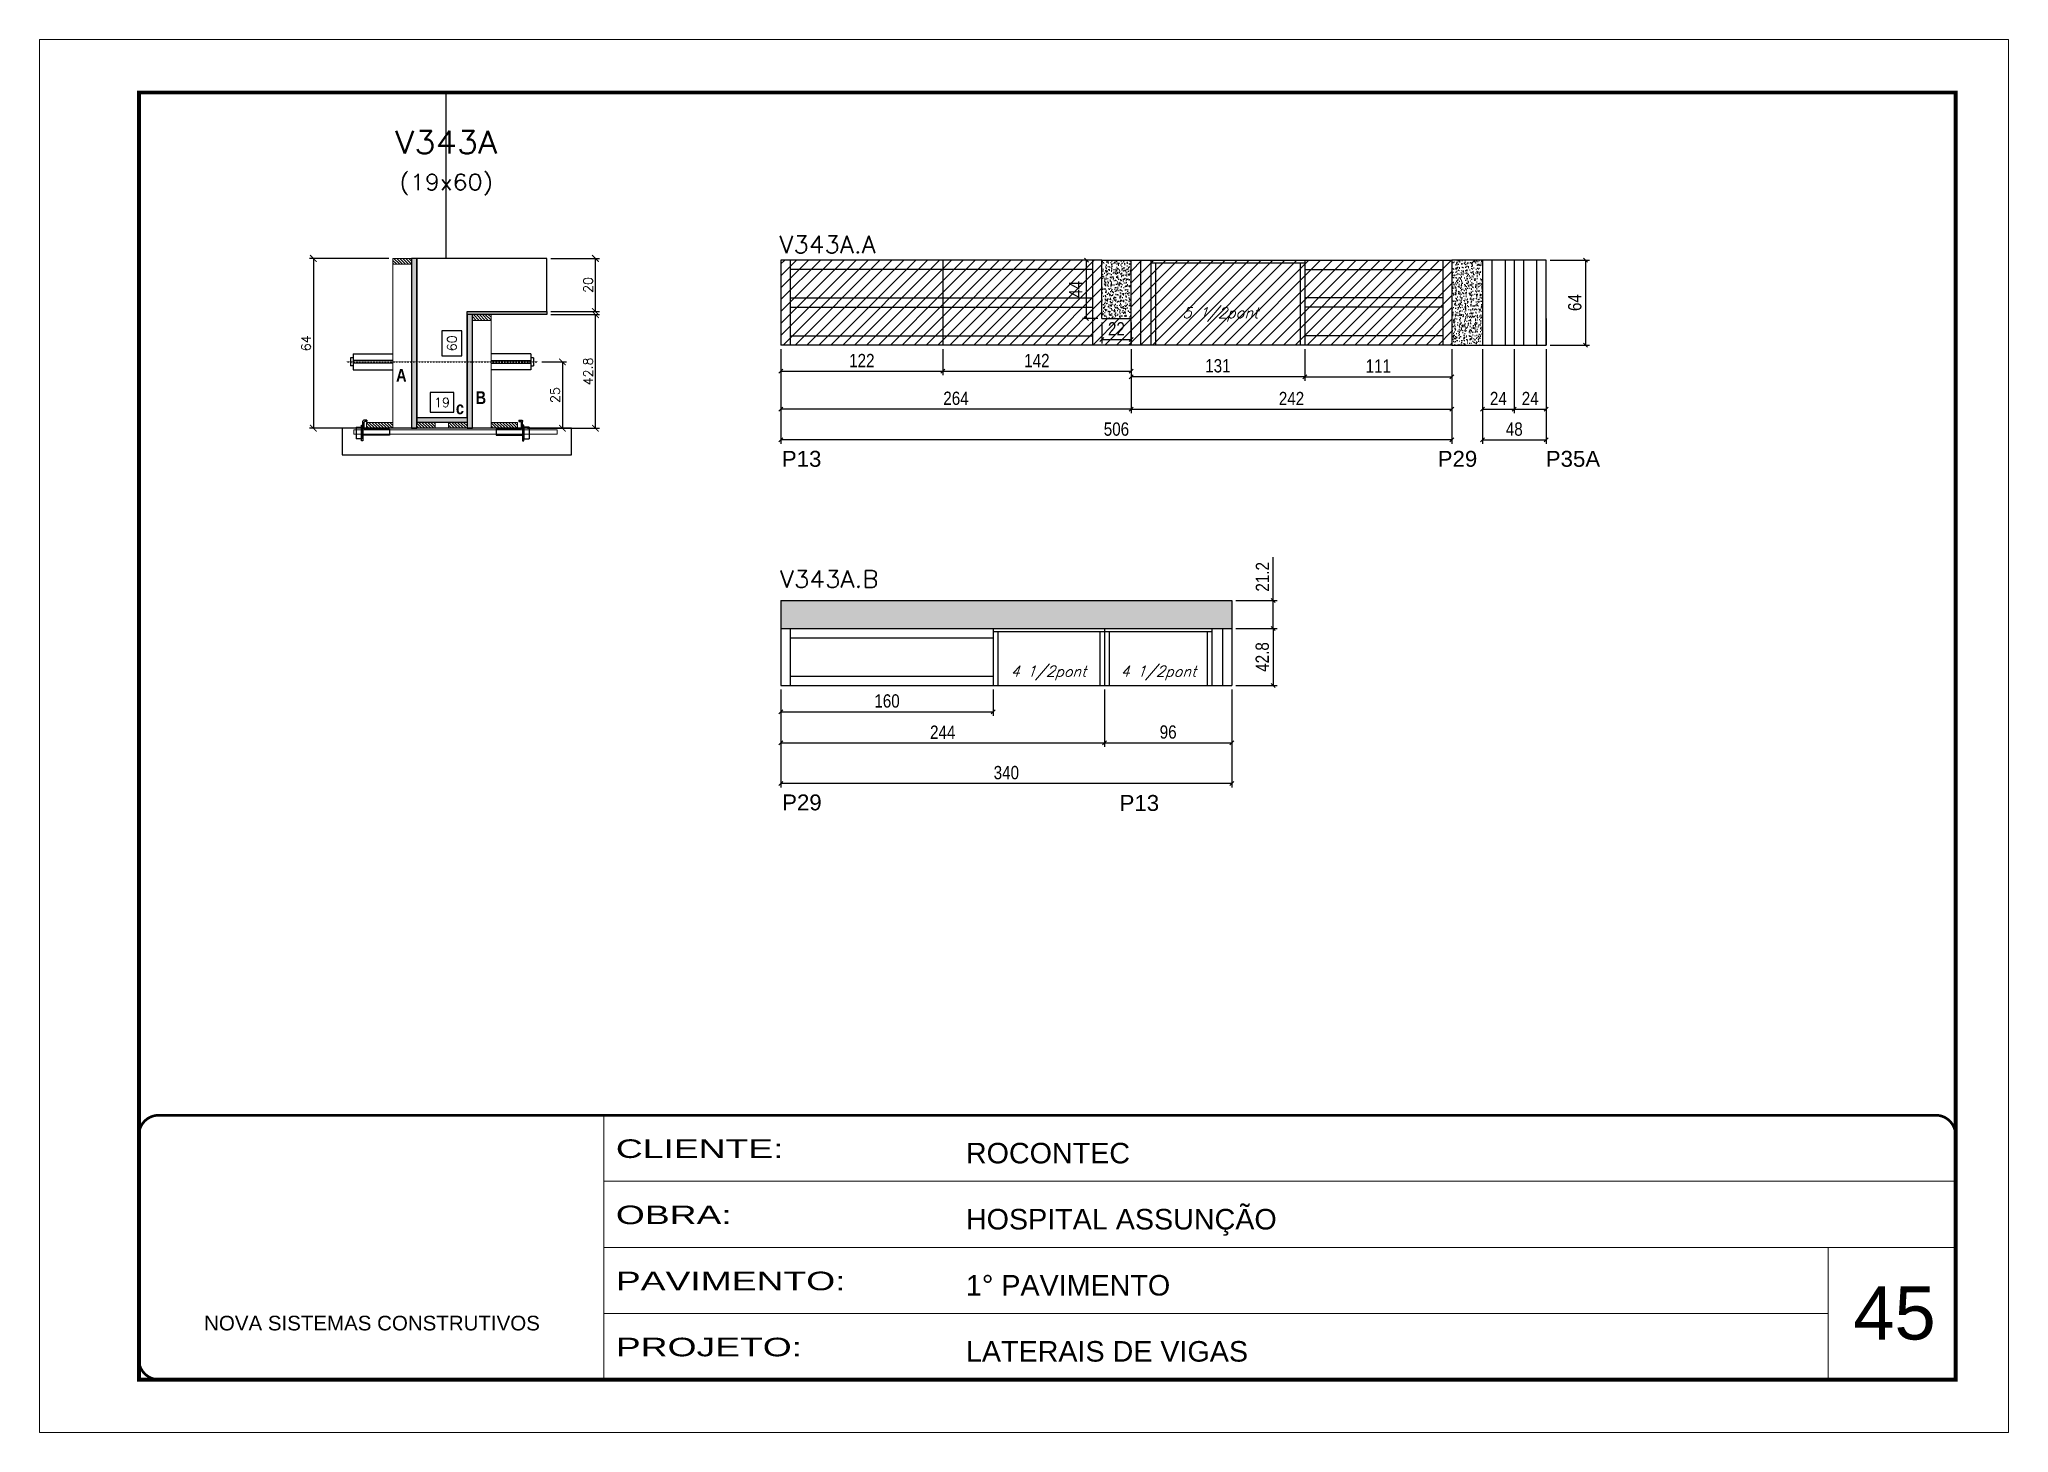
# Model space of a CAD drawing. Extents: x 137137 to 143418, y 10464 to 34486.
# Drawn here: x 137137 to 138622, y 20801 to 21851 of the extents above; entities that cross this region are included whole.
import ezdxf
from ezdxf.enums import TextEntityAlignment as Align

# ---------------------------------------------------------------- set-up
doc = ezdxf.new("R2010")
doc.units = 0
for name, pattern in [('CONTINUO', [0]), ('DASHED', [0.75, 0.5, -0.25]), ('HIDDEN', [0.375, 0.25, -0.125])]:
    doc.linetypes.add(name, pattern=pattern)
for name, color, linetype in [('5', 5, 'Continuous'), ('barrote', 251, 'Continuous'), ('COTA', 241, 'Continuous'), ('Cota Seção (2x)', 4, 'Continuous'), ('detalhes', 4, 'Continuous'), ('Painéis', 200, 'Continuous'), ('presilha', 1, 'Continuous'), ('SARR_2.2x7', 40, 'Continuous'), ('SARR_3.5x7', 81, 'Continuous'), ('TENSOR', 3, 'Continuous'), ('texto', 7, 'Continuous'), ('Texto de Titulo', 7, 'Continuous'), ('Texto Qtd Sarr', 242, 'Continuous')]:
    doc.layers.add(name, color=color, linetype=linetype)
for name, color, linetype, lineweight in [('CARIMBO', 255, 'Continuous', 9), ('CONCRETO', 251, 'Continuous', 25), ('Folhas', 255, 'Continuous', 9), ('Hachura', 251, 'Continuous', 9), ('Madeira', 126, 'Continuous', 18), ('SARRAFO DE PRESSAO', 251, 'DASHED', 9), ('SCO-___-LAJ', 2, 'Continuous', 0), ('Texto Seção', 7, 'Continuous', 15)]:
    doc.layers.add(name, color=color, linetype=linetype, lineweight=lineweight)
doc.styles.add('ARIAL', font='arial.ttf')
doc.styles.add('COTA TECNICA', font='techl___.ttf', dxfattribs={"height": 10})
doc.styles.add('REGUA-120', font='ROMANS.shx', dxfattribs={"height": 15})
doc.styles.add('Romans', font='romans.shx')
doc.styles.get("Standard").update_dxf_attribs({"font": 'arial.ttf'})
doc.styles.add('TECNICA', font='techb___.ttf', dxfattribs={"height": 10})
doc.styles.add('Tecnologia', font='')
doc.styles.get('Tecnologia').set_extended_font_data('Forgotten Futurist')
doc.dimstyles.new('Cota Seção (2x)', dxfattribs={"dimtxt": 7, "dimasz": 5, "dimexe": 3, "dimexo": 3, "dimgap": 2, "dimtad": 3, "dimdec": 1, "dimlfac": 0.5, "dimzin": 12, "dimdsep": 46, "dimtxsty": 'Romans', "dimblk": 'ARCHTICK', "dimcen": 0, "dimclrd": 4, "dimclre": 4, "dimclrt": 1, "dimadec": 1, "dimazin": 3, "dimtfac": 1, "dimtdec": 1, "dimtmove": 0, "dimatfit": 3, "dimldrblk": 'OBLIQUE', "dimfxl": 1, "dimtolj": 1, "dimtzin": 12, "dimarcsym": 0})
doc.dimstyles.new('Cota Seção interna', dxfattribs={"dimtxt": 7, "dimasz": 6, "dimexe": 0.18, "dimexo": 2, "dimgap": -4, "dimtad": 3, "dimdec": 1, "dimlfac": 0.5, "dimzin": 12, "dimdsep": 46, "dimtxsty": 'Romans', "dimblk": 'ARCHTICK', "dimcen": 0.09, "dimse1": 1, "dimse2": 1, "dimsd1": 1, "dimsd2": 1, "dimclrd": 180, "dimclre": 5, "dimclrt": 1, "dimadec": 0, "dimazin": 3, "dimtfac": 1, "dimtdec": 1, "dimtofl": 0, "dimtmove": 0, "dimatfit": 3, "dimldrblk": 'ARCHTICK', "dimfxl": 1, "dimtolj": 1, "dimtzin": 0, "dimarcsym": 0})
doc.dimstyles.new('PAINEL', dxfattribs={"dimtxt": 10, "dimasz": 3, "dimexe": 3, "dimexo": 3, "dimgap": 3, "dimtad": 1, "dimdec": 1, "dimzin": 12, "dimdsep": 46, "dimtxsty": 'COTA TECNICA', "dimblk1": 'OBLIQUE', "dimblk2": 'OBLIQUE', "dimsah": 1, "dimcen": 0.9, "dimclrd": 4, "dimclre": 4, "dimclrt": 240, "dimadec": 1, "dimazin": 3, "dimtfac": 1, "dimtdec": 1, "dimtmove": 0, "dimatfit": 3, "dimfxl": 1, "dimtolj": 1, "dimtzin": 12, "dimarcsym": 0})
pattern_1 = [(50, (4230.9093, -9425.279), (5.46554007, -0.47817257), [0.5715, -6.2865]), (355, (4230.9093, -9425.279), (-1.05730264, 5.73170536), [0.4572, -5.02921753]), (100.4514447, (4231.365, -9425.3186), (4.40823741, 5.25353256), [0.48570026, -5.34270734]), (46.1842, (4230.909, -9423.755), (8.13237123, -1.26126984), [0.85725, -9.42975]), (96.6355576, (4231.587, -9423.86), (7.122124, 7.42278374), [0.7285507, -8.01406824]), (351.184151, (4230.909, -9423.755), (7.122124, 7.42278374), [0.685799, -7.54379196]), (21, (4231.6713, -9424.136), (4.54843174, -3.06795595), [0.5715, -6.2865]), (326, (4231.6713, -9424.136), (1.85406085, 5.52563898), [0.4572, -5.0292]), (71.451445, (4232.0504, -9424.3915), (6.40249258, 2.45768307), [0.48570026, -5.34269813]), (37.5, (4230.9093, -9425.2788), (0.092658098, 2.536651166), [0, -4.96824, 0, -5.1054, 0, -5.04825]), (7.5, (4230.9093, -9425.2788), (2.004589875, 3.005417245), [0, -2.91084, 0, -4.85394, 0, -1.92405]), (327.5, (4229.21, -9425.2788), (4.067717855, -0.17186232), [0, -1.905, 0, -5.9436, 0, -7.8867]), (317.5, (4228.448, -9425.2788), (4.44387544, 0.76279473), [0, -2.4765, 0, -3.94716, 0, -5.6007])]
pattern_2 = [(45, (-4782, -8103.013), (-4.49012806, 4.49012806), [])]

msp = doc.modelspace()

# ---------------------------------------------------------------- texts
at = {"layer": '5', "linetype": 'Continuous'}
for s, p in [('P13', (137697.16, 21529.35)), ('P29', (138191.77, 21529.35)), ('P35A', (138273.26, 21529.35)), ('P29', (137697.4, 21270.39)), ('P13', (137951.87, 21270))]:
    msp.add_text(s, height=12, rotation=359.99996, dxfattribs=at).set_placement(p)
at = {"layer": 'CARIMBO', "style": 'ARIAL'}
msp.add_text('45', height=40, dxfattribs=at).set_placement((138505.15, 20871.59))
at = {"layer": 'detalhes', "style": 'TECNICA'}
for s, p in [('A', (137406.26, 21593.48)), ('B', (137466.22, 21576.64)), ('c', (137451.38, 21568.94))]:
    msp.add_text(s, height=9.6, dxfattribs=at).set_placement(p)
at = {"layer": 'texto', "color": 2, "char_height": 8, "attachment_point": 5, "style": 'Romans'}
for s, insert in [('{\\Q19;\\C256;5 1/2pont}', (138027.85, 21644.14)), ('{\\Q19;\\C256;4 1/2pont}', (137898.24, 21373.9)), ('{\\Q19;\\C256;4 1/2pont}', (137981.14, 21373.9))]:
    msp.add_mtext(s, dxfattribs=dict(at, insert=insert))
at = {"layer": 'Texto Seção', "style": 'REGUA-120', "width": 1.05}
for s, p in [('V343A.A', (137695.39, 21690.44)), ('V343A.B', (137695.8, 21438.29))]:
    msp.add_text(s, height=13, dxfattribs=at).set_placement(p)

# ---------------------------------------------------------------- blocks, each defined once
blk = doc.blocks.new('9999999999')
at = {"color": 30, "linetype": 'CONTINUO'}
for p, q in [((98564.6, 34230.2), (98564.6, 34429.4)), ((98564.6, 34379.6), (99584, 34379.6)), ((98564.6, 34329.8), (99488, 34329.8)), ((99584, 34329.8), (99488, 34329.8)), ((99488, 34329.8), (99488, 34230.2)), ((98564.6, 34280), (99488, 34280))]:
    blk.add_line(p, q, dxfattribs=at)
at = {"color": 30, "linetype": 'CONTINUO', "const_width": 2}
blk.add_lwpolyline([(99584, 34230.2), (99584, 34414.4, 0.414214), (99569, 34429.4), (98229, 34429.4, 0.414214), (98214, 34414.4), (98214, 34245.2, 0.414214), (98229, 34230.2), (99584, 34230.2)], format="xyb", dxfattribs=at)
at = {"layer": 'Folhas'}
blk.add_lwpolyline([(98139, 34190.2), (99624, 34190.2), (99624, 35240.2), (98139, 35240.2)], close=True, dxfattribs=at)
at = {"layer": 'Folhas', "color": 30, "const_width": 3}
blk.add_lwpolyline([(98214, 34230.2), (99584, 34230.2), (99584, 35200.2), (98214, 35200.2)], close=True, dxfattribs=at)
at = {"color": 7, "linetype": 'Continuous', "ltscale": 5, "style": 'ARIAL'}
for s, height, p in [('ROCONTEC', 15.48, (98837.7, 34393.1)), ('HOSPITAL ASSUNÇÃO', 15.483, (98837.7, 34343.3)), ('1° PAVIMENTO', 15.483, (98837.7, 34293.5)), ('NOVA SISTEMAS CONSTRUTIVOS', 11.059, (98263.2, 34267.2)), ('LATERAIS DE VIGAS', 15.483, (98837.7, 34243.7))]:
    blk.add_text(s, height=height, dxfattribs=at).set_placement(p)
at = {"layer": 'Folhas', "color": 7, "style": 'Tecnologia', "width": 1.5}
for s, p in [('CLIENTE:', (98573.7, 34397.2)), ('OBRA:', (98573.7, 34347.3)), ('PAVIMENTO:', (98573.7, 34297.5)), ('PROJETO:', (98573.7, 34247.7))]:
    blk.add_text(s, height=14, dxfattribs=at).set_placement(p)
blk = doc.blocks.new('_Oblique')
at = {"color": 0, "linetype": 'ByBlock', "lineweight": -2}
blk.add_line((-0.5, -0.5), (0.5, 0.5), dxfattribs=at)
blk = doc.blocks.new('*D1332')
at = {"layer": 'COTA', "color": 4, "linetype": 'ByBlock', "lineweight": -2, "transparency": 16777216}
for p, q in [((137696.5, 21618.1), (137696.5, 21569.8)), ((137960.5, 21618.1), (137960.5, 21569.8)), ((137960.5, 21572.8), (137696.5, 21572.8))]:
    blk.add_line(p, q, dxfattribs=at)
at = {"layer": 'Defpoints', "color": 0, "linetype": 'ByBlock', "transparency": 16777216}
for p in [(137696.5, 21621.1), (137960.5, 21621.1), (137696.5, 21572.8)]:
    blk.add_point(p, dxfattribs=at)
at = {"layer": 'COTA', "color": 4, "linetype": 'ByBlock', "lineweight": -2, "transparency": 16777216, "xscale": 3, "yscale": 3, "zscale": 3, "rotation": 180}
blk.add_blockref('_Oblique', (137696.5, 21572.8), dxfattribs=at)
at = {"layer": 'COTA', "color": 4, "linetype": 'ByBlock', "lineweight": -2, "transparency": 16777216, "xscale": 3, "yscale": 3, "zscale": 3}
blk.add_blockref('_Oblique', (137960.5, 21572.8), dxfattribs=at)
at = {"layer": 'COTA', "color": 240, "linetype": 'ByBlock', "transparency": 16777216, "insert": (137828.5, 21580.9), "char_height": 10, "attachment_point": 5, "style": 'COTA TECNICA'}
blk.add_mtext('\\A1;264', dxfattribs=at)
blk = doc.blocks.new('*D1333')
at = {"layer": 'COTA', "color": 4, "linetype": 'ByBlock', "lineweight": -2, "transparency": 16777216}
for p, q in [((137960.5, 21618.1), (137960.5, 21569.8)), ((138202.5, 21618.1), (138202.5, 21569.8)), ((137960.5, 21572.8), (138202.5, 21572.8))]:
    blk.add_line(p, q, dxfattribs=at)
at = {"layer": 'Defpoints', "color": 0, "linetype": 'ByBlock', "transparency": 16777216}
for p in [(137960.5, 21621.1), (138202.5, 21621.1), (138202.5, 21572.8)]:
    blk.add_point(p, dxfattribs=at)
at = {"layer": 'COTA', "color": 4, "linetype": 'ByBlock', "lineweight": -2, "transparency": 16777216, "xscale": 3, "yscale": 3, "zscale": 3, "rotation": 180}
blk.add_blockref('_Oblique', (137960.5, 21572.8), dxfattribs=at)
at = {"layer": 'COTA', "color": 4, "linetype": 'ByBlock', "lineweight": -2, "transparency": 16777216, "xscale": 3, "yscale": 3, "zscale": 3}
blk.add_blockref('_Oblique', (138202.5, 21572.8), dxfattribs=at)
at = {"layer": 'COTA', "color": 240, "linetype": 'ByBlock', "transparency": 16777216, "insert": (138081.5, 21580.8), "char_height": 10, "attachment_point": 5, "style": 'COTA TECNICA'}
blk.add_mtext('\\A1;242', dxfattribs=at)
blk = doc.blocks.new('*D1334')
at = {"layer": 'COTA', "color": 4, "linetype": 'ByBlock', "lineweight": -2, "transparency": 16777216}
for p, q in [((138225.5, 21618.1), (138225.5, 21546.6)), ((138273.5, 21618.1), (138273.5, 21546.6)), ((138225.5, 21549.6), (138273.5, 21549.6))]:
    blk.add_line(p, q, dxfattribs=at)
at = {"layer": 'Defpoints', "color": 0, "linetype": 'ByBlock', "transparency": 16777216}
for p in [(138225.5, 21621.1), (138273.5, 21621.1), (138273.5, 21549.6)]:
    blk.add_point(p, dxfattribs=at)
at = {"layer": 'COTA', "color": 4, "linetype": 'ByBlock', "lineweight": -2, "transparency": 16777216, "xscale": 3, "yscale": 3, "zscale": 3, "rotation": 180}
blk.add_blockref('_Oblique', (138225.5, 21549.6), dxfattribs=at)
at = {"layer": 'COTA', "color": 4, "linetype": 'ByBlock', "lineweight": -2, "transparency": 16777216, "xscale": 3, "yscale": 3, "zscale": 3}
blk.add_blockref('_Oblique', (138273.5, 21549.6), dxfattribs=at)
at = {"layer": 'COTA', "color": 240, "linetype": 'ByBlock', "transparency": 16777216, "insert": (138249.5, 21557.7), "char_height": 10, "attachment_point": 5, "style": 'COTA TECNICA'}
blk.add_mtext('\\A1;48', dxfattribs=at)
blk = doc.blocks.new('*D1335')
at = {"layer": 'COTA', "color": 4, "linetype": 'ByBlock', "lineweight": -2, "transparency": 16777216}
for p, q in [((137696.5, 21618.1), (137696.5, 21598.3)), ((137818.5, 21618.1), (137818.5, 21598.3)), ((137696.5, 21601.3), (137818.5, 21601.3))]:
    blk.add_line(p, q, dxfattribs=at)
at = {"layer": 'Defpoints', "color": 0, "linetype": 'ByBlock', "transparency": 16777216}
for p in [(137696.5, 21621.1), (137818.5, 21621.1), (137818.5, 21601.3)]:
    blk.add_point(p, dxfattribs=at)
at = {"layer": 'COTA', "color": 4, "linetype": 'ByBlock', "lineweight": -2, "transparency": 16777216, "xscale": 3, "yscale": 3, "zscale": 3, "rotation": 180}
blk.add_blockref('_Oblique', (137696.5, 21601.3), dxfattribs=at)
at = {"layer": 'COTA', "color": 4, "linetype": 'ByBlock', "lineweight": -2, "transparency": 16777216, "xscale": 3, "yscale": 3, "zscale": 3}
blk.add_blockref('_Oblique', (137818.5, 21601.3), dxfattribs=at)
at = {"layer": 'COTA', "color": 240, "linetype": 'ByBlock', "transparency": 16777216, "insert": (137757.5, 21609.4), "char_height": 10, "attachment_point": 5, "style": 'COTA TECNICA'}
blk.add_mtext('\\A1;122', dxfattribs=at)
blk = doc.blocks.new('*D1336')
at = {"layer": 'COTA', "color": 4, "linetype": 'ByBlock', "lineweight": -2, "transparency": 16777216}
for p, q in [((137818.5, 21618.1), (137818.5, 21598.3)), ((137960.5, 21618.1), (137960.5, 21598.3)), ((137818.5, 21601.3), (137960.5, 21601.3))]:
    blk.add_line(p, q, dxfattribs=at)
at = {"layer": 'Defpoints', "color": 0, "linetype": 'ByBlock', "transparency": 16777216}
for p in [(137818.5, 21621.1), (137960.5, 21621.1), (137960.5, 21601.3)]:
    blk.add_point(p, dxfattribs=at)
at = {"layer": 'COTA', "color": 4, "linetype": 'ByBlock', "lineweight": -2, "transparency": 16777216, "xscale": 3, "yscale": 3, "zscale": 3, "rotation": 180}
blk.add_blockref('_Oblique', (137818.5, 21601.3), dxfattribs=at)
at = {"layer": 'COTA', "color": 4, "linetype": 'ByBlock', "lineweight": -2, "transparency": 16777216, "xscale": 3, "yscale": 3, "zscale": 3}
blk.add_blockref('_Oblique', (137960.5, 21601.3), dxfattribs=at)
at = {"layer": 'COTA', "color": 240, "linetype": 'ByBlock', "transparency": 16777216, "insert": (137889.5, 21609.4), "char_height": 10, "attachment_point": 5, "style": 'COTA TECNICA'}
blk.add_mtext('\\A1;142', dxfattribs=at)
blk = doc.blocks.new('*D1337')
at = {"layer": 'COTA', "color": 4, "linetype": 'ByBlock', "lineweight": -2, "transparency": 16777216}
for p, q in [((138091.5, 21618.1), (138091.5, 21594.2)), ((138202.5, 21618.1), (138202.5, 21594.2)), ((138091.5, 21597.2), (138202.5, 21597.2))]:
    blk.add_line(p, q, dxfattribs=at)
at = {"layer": 'Defpoints', "color": 0, "linetype": 'ByBlock', "transparency": 16777216}
for p in [(138091.5, 21621.1), (138202.5, 21621.1), (138202.5, 21597.2)]:
    blk.add_point(p, dxfattribs=at)
at = {"layer": 'COTA', "color": 4, "linetype": 'ByBlock', "lineweight": -2, "transparency": 16777216, "xscale": 3, "yscale": 3, "zscale": 3, "rotation": 180}
blk.add_blockref('_Oblique', (138091.5, 21597.2), dxfattribs=at)
at = {"layer": 'COTA', "color": 4, "linetype": 'ByBlock', "lineweight": -2, "transparency": 16777216, "xscale": 3, "yscale": 3, "zscale": 3}
blk.add_blockref('_Oblique', (138202.5, 21597.2), dxfattribs=at)
at = {"layer": 'COTA', "color": 240, "linetype": 'ByBlock', "transparency": 16777216, "insert": (138147, 21605.3), "char_height": 10, "attachment_point": 5, "style": 'COTA TECNICA'}
blk.add_mtext('\\A1;111', dxfattribs=at)
blk = doc.blocks.new('*D1338')
at = {"layer": 'COTA', "color": 4, "linetype": 'ByBlock', "lineweight": -2, "transparency": 16777216}
for p, q in [((137960.5, 21618.1), (137960.5, 21594.2)), ((138091.5, 21618.1), (138091.5, 21594.2)), ((138091.5, 21597.2), (137960.5, 21597.2))]:
    blk.add_line(p, q, dxfattribs=at)
at = {"layer": 'Defpoints', "color": 0, "linetype": 'ByBlock', "transparency": 16777216}
for p in [(137960.5, 21621.1), (138091.5, 21621.1), (137960.5, 21597.2)]:
    blk.add_point(p, dxfattribs=at)
at = {"layer": 'COTA', "color": 4, "linetype": 'ByBlock', "lineweight": -2, "transparency": 16777216, "xscale": 3, "yscale": 3, "zscale": 3, "rotation": 180}
blk.add_blockref('_Oblique', (137960.5, 21597.2), dxfattribs=at)
at = {"layer": 'COTA', "color": 4, "linetype": 'ByBlock', "lineweight": -2, "transparency": 16777216, "xscale": 3, "yscale": 3, "zscale": 3}
blk.add_blockref('_Oblique', (138091.5, 21597.2), dxfattribs=at)
at = {"layer": 'COTA', "color": 240, "linetype": 'ByBlock', "transparency": 16777216, "insert": (138026, 21605.4), "char_height": 10, "attachment_point": 5, "style": 'COTA TECNICA'}
blk.add_mtext('\\A1;131', dxfattribs=at)
blk = doc.blocks.new('*D1356')
at = {"layer": 'COTA', "color": 4, "linetype": 'ByBlock', "lineweight": -2, "transparency": 16777216}
for p, q in [((137938.5, 21638.1), (137938.5, 21622.3)), ((137960.5, 21638.1), (137960.5, 21622.3)), ((137938.5, 21625.3), (137960.5, 21625.3))]:
    blk.add_line(p, q, dxfattribs=at)
at = {"layer": 'Defpoints', "color": 0, "linetype": 'ByBlock', "transparency": 16777216}
for p in [(137938.5, 21641.1), (137960.5, 21641.1), (137960.5, 21625.3)]:
    blk.add_point(p, dxfattribs=at)
at = {"layer": 'COTA', "color": 4, "linetype": 'ByBlock', "lineweight": -2, "transparency": 16777216, "xscale": 3, "yscale": 3, "zscale": 3, "rotation": 180}
blk.add_blockref('_Oblique', (137938.5, 21625.3), dxfattribs=at)
at = {"layer": 'COTA', "color": 4, "linetype": 'ByBlock', "lineweight": -2, "transparency": 16777216, "xscale": 3, "yscale": 3, "zscale": 3}
blk.add_blockref('_Oblique', (137960.5, 21625.3), dxfattribs=at)
at = {"layer": 'COTA', "color": 240, "linetype": 'ByBlock', "transparency": 16777216, "insert": (137949.5, 21633.3), "char_height": 10, "attachment_point": 5, "style": 'COTA TECNICA'}
blk.add_mtext('\\A1;22', dxfattribs=at)
blk = doc.blocks.new('*D1357')
at = {"layer": 'COTA', "color": 4, "linetype": 'ByBlock', "lineweight": -2, "transparency": 16777216}
for p, q in [((137935.5, 21685.1), (137923.9, 21685.1)), ((137926.9, 21641.1), (137926.9, 21685.1)), ((137935.5, 21641.1), (137923.9, 21641.1))]:
    blk.add_line(p, q, dxfattribs=at)
at = {"layer": 'Defpoints', "color": 0, "linetype": 'ByBlock', "transparency": 16777216}
for p in [(137926.9, 21685.1), (137938.5, 21685.1), (137938.5, 21641.1)]:
    blk.add_point(p, dxfattribs=at)
at = {"layer": 'COTA', "color": 4, "linetype": 'ByBlock', "lineweight": -2, "transparency": 16777216, "xscale": 3, "yscale": 3, "zscale": 3}
for p, rotation in [((137926.9, 21685.1), 90), ((137926.9, 21641.1), 270)]:
    blk.add_blockref('_Oblique', p, dxfattribs=dict(at, rotation=rotation))
at = {"layer": 'COTA', "color": 240, "linetype": 'ByBlock', "transparency": 16777216, "insert": (137918.8, 21663.1), "char_height": 10, "attachment_point": 5, "rotation": 90, "style": 'COTA TECNICA'}
blk.add_mtext('\\A1;44', dxfattribs=at)
blk = doc.blocks.new('titulo1')
at = {"layer": 'Defpoints', "color": 252, "linetype": 'HIDDEN', "ltscale": 2}
blk.add_line((0, 0), (0, 125), dxfattribs=at)
at = {"layer": 'Defpoints', "style": 'Romans', "oblique": 15}
blk.add_attdef('FOLHA', text='', height=10, dxfattribs=at).set_placement((0, 15.6), align=Align.MIDDLE_CENTER)
at = {"layer": 'Texto Qtd Sarr', "color": 3, "style": 'Romans', "oblique": 15}
for tag, height, p in [('TITULO', 17, (0, 71.4)), ('SEÇÃO', 12, (0, 41.5))]:
    blk.add_attdef(tag, text='', height=height, dxfattribs=at).set_placement(p, align=Align.MIDDLE_CENTER)
blk = doc.blocks.new('_ArchTick')
at = {"color": 0, "linetype": 'ByBlock', "const_width": 0.15}
blk.add_lwpolyline([(-0.5, -0.5), (0.5, 0.5)], dxfattribs=at)
blk = doc.blocks.new('*D1307')
at = {"layer": 'COTA', "color": 4, "lineweight": -2, "transparency": 16777216}
for p, q in [((137522.9, 21644), (137559.6, 21644)), ((137556.6, 21558.4), (137556.6, 21644)), ((137505.3, 21558.4), (137559.6, 21558.4))]:
    blk.add_line(p, q, dxfattribs=at)
at = {"layer": 'Defpoints', "color": 0, "transparency": 16777216}
for p in [(137519.9, 21644), (137556.6, 21644), (137502.3, 21558.4)]:
    blk.add_point(p, dxfattribs=at)
at = {"layer": 'COTA', "color": 4, "lineweight": -2, "transparency": 16777216, "xscale": 5, "yscale": 5, "zscale": 5}
for p, rotation in [((137556.6, 21644), 90), ((137556.6, 21558.4), 270)]:
    blk.add_blockref('_ArchTick', p, dxfattribs=dict(at, rotation=rotation))
at = {"layer": 'COTA', "color": 1, "transparency": 16777216, "insert": (137551.1, 21601.2), "char_height": 7, "attachment_point": 5, "rotation": 90, "style": 'Romans'}
blk.add_mtext('\\A1;42.8', dxfattribs=at)
blk = doc.blocks.new('*D1308')
at = {"layer": 'COTA', "color": 4, "lineweight": -2, "transparency": 16777216}
for p, q in [((137522.9, 21686.4), (137559.6, 21686.4)), ((137556.6, 21646.4), (137556.6, 21686.4)), ((137522.9, 21646.4), (137559.6, 21646.4))]:
    blk.add_line(p, q, dxfattribs=at)
at = {"layer": 'Defpoints', "color": 0, "transparency": 16777216}
for p in [(137519.9, 21686.4), (137556.6, 21686.4), (137519.9, 21646.4)]:
    blk.add_point(p, dxfattribs=at)
at = {"layer": 'COTA', "color": 4, "lineweight": -2, "transparency": 16777216, "xscale": 5, "yscale": 5, "zscale": 5}
for p, rotation in [((137556.6, 21686.4), 90), ((137556.6, 21646.4), 270)]:
    blk.add_blockref('_ArchTick', p, dxfattribs=dict(at, rotation=rotation))
at = {"layer": 'COTA', "color": 1, "transparency": 16777216, "insert": (137551.1, 21666.4), "char_height": 7, "attachment_point": 5, "rotation": 90, "style": 'Romans'}
blk.add_mtext('\\A1;20', dxfattribs=at)
blk = doc.blocks.new('*D1309')
at = {"layer": 'Cota Seção (2x)', "color": 180, "lineweight": -2, "transparency": 16777216}
for p, q in [((137455.9, 21631.9), (137440.9, 21631.9)), ((137440.9, 21631.9), (137440.9, 21612.9)), ((137455.9, 21612.9), (137455.9, 21631.9)), ((137440.9, 21612.9), (137455.9, 21612.9))]:
    blk.add_line(p, q, dxfattribs=at)
at = {"layer": 'Defpoints', "color": 0, "transparency": 16777216}
for p in [(137459.9, 21686.4), (137459.9, 21686.4), (137459.9, 21566.4)]:
    blk.add_point(p, dxfattribs=at)
at = {"layer": 'Cota Seção (2x)', "color": 1, "transparency": 16777216, "insert": (137448.4, 21622.4), "char_height": 7, "attachment_point": 5, "rotation": 90, "style": 'Romans'}
blk.add_mtext('\\A1;60', dxfattribs=at)
blk = doc.blocks.new('PRESILHA METÁLICA 1')
at = {"layer": 'presilha'}
for p, q in [((0, 13), (6, 13)), ((0, 13), (0, 0)), ((6, 0), (0, 0)), ((6, 15.5), (7.5, 15.5)), ((6, -2.5), (6, 15.5)), ((6, 13), (6, 0)), ((7.5, 10.6), (7.5, 19.9)), ((7.5, 15.5), (7.5, -2.5)), ((37.5, 4.1), (7.5, 4.1)), ((12, 21), (8.6, 21)), ((9, 11.6), (9, 18.9)), ((12, 19.5), (9.6, 19.5)), ((37.5, 11), (9.6, 11)), ((12, 21), (12, 19.5)), ((37.5, 11), (37.5, 4.1)), ((7.5, -2.5), (6, -2.5))]:
    blk.add_line(p, q, dxfattribs=at)
for centre, radius, start, end in [((8.6, 19.9), 1.14, 90, 180), ((9.6, 18.9), 0.57, 90, 180), ((9.6, 11.6), 0.57, 180, 270)]:
    blk.add_arc(centre, radius, start, end, dxfattribs=at)
blk = doc.blocks.new('*D1310')
at = {"layer": 'Cota Seção (2x)', "color": 180, "lineweight": -2, "transparency": 16777216}
for p, q in [((137449.9, 21585.4), (137431.9, 21585.4)), ((137431.9, 21585.4), (137431.9, 21570.4)), ((137449.9, 21570.4), (137449.9, 21585.4)), ((137431.9, 21570.4), (137449.9, 21570.4))]:
    blk.add_line(p, q, dxfattribs=at)
at = {"layer": 'Defpoints', "color": 0, "transparency": 16777216}
for p in [(137459.9, 21566.4), (137421.9, 21558.4), (137459.9, 21558.4)]:
    blk.add_point(p, dxfattribs=at)
at = {"layer": 'Cota Seção (2x)', "color": 1, "transparency": 16777216, "insert": (137440.9, 21577.9), "char_height": 7, "attachment_point": 5, "style": 'Romans'}
blk.add_mtext('\\A1;19', dxfattribs=at)
blk = doc.blocks.new('*D1311')
at = {"layer": 'COTA', "color": 4, "lineweight": -2, "transparency": 16777216}
for p, q in [((137400.9, 21686.4), (137340.9, 21686.4)), ((137343.9, 21686.4), (137343.9, 21558.4)), ((137400.9, 21558.4), (137340.9, 21558.4))]:
    blk.add_line(p, q, dxfattribs=at)
at = {"layer": 'Defpoints', "color": 0, "transparency": 16777216}
for p in [(137403.9, 21686.4), (137343.9, 21558.4), (137403.9, 21558.4)]:
    blk.add_point(p, dxfattribs=at)
at = {"layer": 'COTA', "color": 4, "lineweight": -2, "transparency": 16777216, "xscale": 5, "yscale": 5, "zscale": 5}
for p, rotation in [((137343.9, 21686.4), 90), ((137343.9, 21558.4), 270)]:
    blk.add_blockref('_ArchTick', p, dxfattribs=dict(at, rotation=rotation))
at = {"layer": 'COTA', "color": 1, "transparency": 16777216, "insert": (137338.4, 21622.4), "char_height": 7, "attachment_point": 5, "rotation": 90, "style": 'Romans'}
blk.add_mtext('\\A1;64', dxfattribs=at)
blk = doc.blocks.new('*D1312')
at = {"layer": 'COTA', "color": 4, "lineweight": -2, "transparency": 16777216}
for p, q in [((137516.2, 21608.4), (137534.7, 21608.4)), ((137531.7, 21608.4), (137531.7, 21558.4)), ((137516.2, 21558.4), (137534.7, 21558.4))]:
    blk.add_line(p, q, dxfattribs=at)
at = {"layer": 'Defpoints', "color": 0, "transparency": 16777216}
for p in [(137513.2, 21608.4), (137513.2, 21558.4), (137531.7, 21558.4)]:
    blk.add_point(p, dxfattribs=at)
at = {"layer": 'COTA', "color": 4, "lineweight": -2, "transparency": 16777216, "xscale": 5, "yscale": 5, "zscale": 5}
for p, rotation in [((137531.7, 21608.4), 90), ((137531.7, 21558.4), 270)]:
    blk.add_blockref('_ArchTick', p, dxfattribs=dict(at, rotation=rotation))
at = {"layer": 'COTA', "color": 1, "transparency": 16777216, "insert": (137526.2, 21583.4), "char_height": 7, "attachment_point": 5, "rotation": 90, "style": 'Romans'}
blk.add_mtext('\\A1;25', dxfattribs=at)
blk = doc.blocks.new('*D1346')
at = {"layer": 'COTA', "color": 4, "lineweight": -2, "transparency": 16777216}
for p, q in [((137696.5, 21361.6), (137696.5, 21287.6)), ((138036.5, 21361.6), (138036.5, 21287.6)), ((138036.5, 21290.6), (137696.5, 21290.6))]:
    blk.add_line(p, q, dxfattribs=at)
at = {"layer": 'Defpoints', "color": 0, "transparency": 16777216}
for p in [(137696.5, 21364.6), (138036.5, 21364.6), (137696.5, 21290.6)]:
    blk.add_point(p, dxfattribs=at)
at = {"layer": 'COTA', "color": 4, "lineweight": -2, "transparency": 16777216, "xscale": 3, "yscale": 3, "zscale": 3, "rotation": 180}
blk.add_blockref('_Oblique', (137696.5, 21290.6), dxfattribs=at)
at = {"layer": 'COTA', "color": 4, "lineweight": -2, "transparency": 16777216, "xscale": 3, "yscale": 3, "zscale": 3}
blk.add_blockref('_Oblique', (138036.5, 21290.6), dxfattribs=at)
at = {"layer": 'COTA', "color": 240, "transparency": 16777216, "insert": (137866.5, 21298.8), "char_height": 10, "attachment_point": 5, "style": 'COTA TECNICA'}
blk.add_mtext('\\A1;340', dxfattribs=at)
blk = doc.blocks.new('*D1347')
at = {"layer": 'COTA', "color": 4, "lineweight": -2, "transparency": 16777216}
for p, q in [((137696.5, 21361.6), (137696.5, 21318.3)), ((137940.5, 21361.6), (137940.5, 21318.3)), ((137696.5, 21321.3), (137940.5, 21321.3))]:
    blk.add_line(p, q, dxfattribs=at)
at = {"layer": 'Defpoints', "color": 0, "transparency": 16777216}
for p in [(137696.5, 21364.6), (137940.5, 21364.6), (137940.5, 21321.3)]:
    blk.add_point(p, dxfattribs=at)
at = {"layer": 'COTA', "color": 4, "lineweight": -2, "transparency": 16777216, "xscale": 3, "yscale": 3, "zscale": 3, "rotation": 180}
blk.add_blockref('_Oblique', (137696.5, 21321.3), dxfattribs=at)
at = {"layer": 'COTA', "color": 4, "lineweight": -2, "transparency": 16777216, "xscale": 3, "yscale": 3, "zscale": 3}
blk.add_blockref('_Oblique', (137940.5, 21321.3), dxfattribs=at)
at = {"layer": 'COTA', "color": 240, "transparency": 16777216, "insert": (137818.5, 21329.3), "char_height": 10, "attachment_point": 5, "style": 'COTA TECNICA'}
blk.add_mtext('\\A1;244', dxfattribs=at)
blk = doc.blocks.new('*D1348')
at = {"layer": 'COTA', "color": 4, "lineweight": -2, "transparency": 16777216}
for p, q in [((137940.5, 21361.6), (137940.5, 21318.3)), ((138036.5, 21361.6), (138036.5, 21318.3)), ((137940.5, 21321.3), (138036.5, 21321.3))]:
    blk.add_line(p, q, dxfattribs=at)
at = {"layer": 'Defpoints', "color": 0, "transparency": 16777216}
for p in [(137940.5, 21364.6), (138036.5, 21364.6), (138036.5, 21321.3)]:
    blk.add_point(p, dxfattribs=at)
at = {"layer": 'COTA', "color": 4, "lineweight": -2, "transparency": 16777216, "xscale": 3, "yscale": 3, "zscale": 3, "rotation": 180}
blk.add_blockref('_Oblique', (137940.5, 21321.3), dxfattribs=at)
at = {"layer": 'COTA', "color": 4, "lineweight": -2, "transparency": 16777216, "xscale": 3, "yscale": 3, "zscale": 3}
blk.add_blockref('_Oblique', (138036.5, 21321.3), dxfattribs=at)
at = {"layer": 'COTA', "color": 240, "transparency": 16777216, "insert": (137988.5, 21329.4), "char_height": 10, "attachment_point": 5, "style": 'COTA TECNICA'}
blk.add_mtext('\\A1;96', dxfattribs=at)
blk = doc.blocks.new('*D1349')
at = {"layer": 'COTA', "color": 4, "lineweight": -2, "transparency": 16777216}
for p, q in [((138039.5, 21407.4), (138070.6, 21407.4)), ((138067.6, 21407.4), (138067.6, 21364.6)), ((138039.5, 21364.6), (138070.6, 21364.6))]:
    blk.add_line(p, q, dxfattribs=at)
at = {"layer": 'Defpoints', "color": 0, "transparency": 16777216}
for p in [(138036.5, 21407.4), (138036.5, 21364.6), (138067.6, 21364.6)]:
    blk.add_point(p, dxfattribs=at)
at = {"layer": 'COTA', "color": 4, "lineweight": -2, "transparency": 16777216, "xscale": 3, "yscale": 3, "zscale": 3}
for p, rotation in [((138067.6, 21407.4), 90), ((138067.6, 21364.6), 270)]:
    blk.add_blockref('_Oblique', p, dxfattribs=dict(at, rotation=rotation))
at = {"layer": 'COTA', "color": 240, "transparency": 16777216, "insert": (138059.5, 21386), "char_height": 10, "attachment_point": 5, "rotation": 90, "style": 'COTA TECNICA'}
blk.add_mtext('\\A1;42.8', dxfattribs=at)
blk = doc.blocks.new('*D1350')
at = {"layer": 'COTA', "color": 4, "lineweight": -2, "transparency": 16777216}
for p, q in [((138067.6, 21428.6), (138067.6, 21461.3)), ((138039.5, 21428.6), (138070.6, 21428.6)), ((138067.6, 21407.4), (138067.6, 21428.6)), ((138039.5, 21407.4), (138070.6, 21407.4))]:
    blk.add_line(p, q, dxfattribs=at)
at = {"layer": 'Defpoints', "color": 0, "transparency": 16777216}
for p in [(138036.5, 21428.6), (138067.6, 21428.6), (138036.5, 21407.4)]:
    blk.add_point(p, dxfattribs=at)
at = {"layer": 'COTA', "color": 4, "lineweight": -2, "transparency": 16777216, "xscale": 3, "yscale": 3, "zscale": 3}
for p, rotation in [((138067.6, 21428.6), 90), ((138067.6, 21407.4), 270)]:
    blk.add_blockref('_Oblique', p, dxfattribs=dict(at, rotation=rotation))
at = {"layer": 'COTA', "color": 240, "transparency": 16777216, "insert": (138059.6, 21446.4), "char_height": 10, "attachment_point": 5, "rotation": 90, "style": 'COTA TECNICA'}
blk.add_mtext('\\A1;21.2', dxfattribs=at)
blk = doc.blocks.new('*D1351')
at = {"layer": 'COTA', "color": 4, "lineweight": -2, "transparency": 16777216}
for p, q in [((137696.5, 21361.6), (137696.5, 21341.7)), ((137856.5, 21361.6), (137856.5, 21341.7)), ((137696.5, 21344.7), (137856.5, 21344.7))]:
    blk.add_line(p, q, dxfattribs=at)
at = {"layer": 'Defpoints', "color": 0, "transparency": 16777216}
for p in [(137696.5, 21364.6), (137856.5, 21364.6), (137856.5, 21344.7)]:
    blk.add_point(p, dxfattribs=at)
at = {"layer": 'COTA', "color": 4, "lineweight": -2, "transparency": 16777216, "xscale": 3, "yscale": 3, "zscale": 3, "rotation": 180}
blk.add_blockref('_Oblique', (137696.5, 21344.7), dxfattribs=at)
at = {"layer": 'COTA', "color": 4, "lineweight": -2, "transparency": 16777216, "xscale": 3, "yscale": 3, "zscale": 3}
blk.add_blockref('_Oblique', (137856.5, 21344.7), dxfattribs=at)
at = {"layer": 'COTA', "color": 240, "transparency": 16777216, "insert": (137776.5, 21352.8), "char_height": 10, "attachment_point": 5, "style": 'COTA TECNICA'}
blk.add_mtext('\\A1;160', dxfattribs=at)
blk = doc.blocks.new('*D1352')
at = {"layer": 'COTA', "color": 4, "lineweight": -2, "ltscale": 25, "transparency": 16777216}
for p, q in [((137696.5, 21618.1), (137696.5, 21546.6)), ((138202.5, 21618.1), (138202.5, 21546.6)), ((138202.5, 21549.6), (137696.5, 21549.6))]:
    blk.add_line(p, q, dxfattribs=at)
at = {"layer": 'Defpoints', "color": 0, "ltscale": 25, "transparency": 16777216}
for p in [(137696.5, 21621.1), (138202.5, 21621.1), (137696.5, 21549.6)]:
    blk.add_point(p, dxfattribs=at)
at = {"layer": 'COTA', "color": 4, "lineweight": -2, "ltscale": 25, "transparency": 16777216, "xscale": 3, "yscale": 3, "zscale": 3, "rotation": 180}
blk.add_blockref('_Oblique', (137696.5, 21549.6), dxfattribs=at)
at = {"layer": 'COTA', "color": 4, "lineweight": -2, "ltscale": 25, "transparency": 16777216, "xscale": 3, "yscale": 3, "zscale": 3}
blk.add_blockref('_Oblique', (138202.5, 21549.6), dxfattribs=at)
at = {"layer": 'COTA', "color": 240, "ltscale": 25, "transparency": 16777216, "insert": (137949.5, 21557.7), "char_height": 10, "attachment_point": 5, "style": 'COTA TECNICA'}
blk.add_mtext('\\A1;506', dxfattribs=at)
blk = doc.blocks.new('*D1353')
at = {"layer": 'COTA', "color": 4, "lineweight": -2, "ltscale": 25, "transparency": 16777216}
for p, q in [((138276.5, 21685.1), (138306.3, 21685.1)), ((138303.3, 21685.1), (138303.3, 21621.1)), ((138276.5, 21621.1), (138306.3, 21621.1))]:
    blk.add_line(p, q, dxfattribs=at)
at = {"layer": 'Defpoints', "color": 0, "ltscale": 25, "transparency": 16777216}
for p in [(138273.5, 21685.1), (138273.5, 21621.1), (138303.3, 21621.1)]:
    blk.add_point(p, dxfattribs=at)
at = {"layer": 'COTA', "color": 4, "lineweight": -2, "ltscale": 25, "transparency": 16777216, "xscale": 3, "yscale": 3, "zscale": 3}
for p, rotation in [((138303.3, 21685.1), 90), ((138303.3, 21621.1), 270)]:
    blk.add_blockref('_Oblique', p, dxfattribs=dict(at, rotation=rotation))
at = {"layer": 'COTA', "color": 240, "ltscale": 25, "transparency": 16777216, "insert": (138295.2, 21653.1), "char_height": 10, "attachment_point": 5, "rotation": 90, "style": 'COTA TECNICA'}
blk.add_mtext('\\A1;64', dxfattribs=at)
blk = doc.blocks.new('*D1354')
at = {"layer": 'COTA', "color": 4, "lineweight": -2, "ltscale": 25, "transparency": 16777216}
for p, q in [((138225.5, 21618.1), (138225.5, 21569.8)), ((138249.5, 21618.1), (138249.5, 21569.8)), ((138225.5, 21572.8), (138249.5, 21572.8))]:
    blk.add_line(p, q, dxfattribs=at)
at = {"layer": 'Defpoints', "color": 0, "ltscale": 25, "transparency": 16777216}
for p in [(138225.5, 21621.1), (138249.5, 21621.1), (138249.5, 21572.8)]:
    blk.add_point(p, dxfattribs=at)
at = {"layer": 'COTA', "color": 4, "lineweight": -2, "ltscale": 25, "transparency": 16777216, "xscale": 3, "yscale": 3, "zscale": 3, "rotation": 180}
blk.add_blockref('_Oblique', (138225.5, 21572.8), dxfattribs=at)
at = {"layer": 'COTA', "color": 4, "lineweight": -2, "ltscale": 25, "transparency": 16777216, "xscale": 3, "yscale": 3, "zscale": 3}
blk.add_blockref('_Oblique', (138249.5, 21572.8), dxfattribs=at)
at = {"layer": 'COTA', "color": 240, "ltscale": 25, "transparency": 16777216, "insert": (138237.5, 21580.8), "char_height": 10, "attachment_point": 5, "style": 'COTA TECNICA'}
blk.add_mtext('\\A1;24', dxfattribs=at)
blk = doc.blocks.new('*D1355')
at = {"layer": 'COTA', "color": 4, "lineweight": -2, "ltscale": 25, "transparency": 16777216}
for p, q in [((138249.5, 21618.1), (138249.5, 21569.8)), ((138273.5, 21618.1), (138273.5, 21569.8)), ((138249.5, 21572.8), (138273.5, 21572.8))]:
    blk.add_line(p, q, dxfattribs=at)
at = {"layer": 'Defpoints', "color": 0, "ltscale": 25, "transparency": 16777216}
for p in [(138249.5, 21621.1), (138273.5, 21621.1), (138273.5, 21572.8)]:
    blk.add_point(p, dxfattribs=at)
at = {"layer": 'COTA', "color": 4, "lineweight": -2, "ltscale": 25, "transparency": 16777216, "xscale": 3, "yscale": 3, "zscale": 3, "rotation": 180}
blk.add_blockref('_Oblique', (138249.5, 21572.8), dxfattribs=at)
at = {"layer": 'COTA', "color": 4, "lineweight": -2, "ltscale": 25, "transparency": 16777216, "xscale": 3, "yscale": 3, "zscale": 3}
blk.add_blockref('_Oblique', (138273.5, 21572.8), dxfattribs=at)
at = {"layer": 'COTA', "color": 240, "ltscale": 25, "transparency": 16777216, "insert": (138261.5, 21580.8), "char_height": 10, "attachment_point": 5, "style": 'COTA TECNICA'}
blk.add_mtext('\\A1;24', dxfattribs=at)

# ---------------------------------------------------------------- dimensions: what is measured, and where the dimension line sits
at = {"layer": 'COTA'}
for base, p1, p2, dimstyle, picture, middle in [((137343.89, 21558.45), (137403.86, 21686.45), (137403.86, 21558.45), 'Cota Seção (2x)', '*D1311', (137338.39, 21622.45)), ((137556.58, 21686.45), (137519.86, 21646.45), (137519.86, 21686.45), 'Cota Seção (2x)', '*D1308', (137551.08, 21666.45)), ((137556.58, 21644.05), (137502.26, 21558.45), (137519.86, 21644.05), 'Cota Seção (2x)', '*D1307', (137551.08, 21601.25)), ((137531.72, 21558.45), (137513.16, 21608.42), (137513.16, 21558.45), 'Cota Seção (2x)', '*D1312', (137526.22, 21583.43)), ((138067.62, 21428.56), (138036.54, 21407.36), (138036.54, 21428.56), 'PAINEL', '*D1350', (138059.56, 21446.42)), ((138067.62, 21364.56), (138036.54, 21407.36), (138036.54, 21364.56), 'PAINEL', '*D1349', (138059.53, 21385.96))]:
    dim = msp.add_linear_dim(base=base, p1=p1, p2=p2, angle=90, dimstyle=dimstyle, dxfattribs=at)
    dim.commit()
    dim.dimension.update_dxf_attribs({"geometry": picture, "text_midpoint": middle})
at = {"layer": 'COTA', "linetype": 'ByBlock'}
dim = msp.add_linear_dim(base=(137926.87, 21685.08), p1=(137938.54, 21641.08), p2=(137938.54, 21685.08), angle=90, dimstyle='PAINEL', dxfattribs=at)
dim.commit()
dim.dimension.update_dxf_attribs({"geometry": '*D1357', "text_midpoint": (137918.79, 21663.08)})
at = {"layer": 'COTA', "ltscale": 25}
dim = msp.add_linear_dim(base=(138303.27, 21621.08), p1=(138273.54, 21685.08), p2=(138273.54, 21621.08), angle=90, dimstyle='PAINEL', dxfattribs=at)
dim.commit()
dim.dimension.update_dxf_attribs({"geometry": '*D1353', "text_midpoint": (138295.17, 21653.08)})
at = {"layer": 'COTA', "linetype": 'ByBlock'}
for base, p1, p2, picture, middle in [((137960.54, 21625.28), (137938.54, 21641.08), (137960.54, 21641.08), '*D1356', (137949.54, 21633.28)), ((137696.54, 21572.77), (137960.54, 21621.08), (137696.54, 21621.08), '*D1332', (137828.54, 21580.87)), ((137818.54, 21601.35), (137696.54, 21621.08), (137818.54, 21621.08), '*D1335', (137757.54, 21609.4)), ((138202.54, 21572.77), (137960.54, 21621.08), (138202.54, 21621.08), '*D1333', (138081.54, 21580.84)), ((138202.54, 21597.2), (138091.54, 21621.08), (138202.54, 21621.08), '*D1337', (138147.04, 21605.26)), ((138273.54, 21549.63), (138225.54, 21621.08), (138273.54, 21621.08), '*D1334', (138249.54, 21557.72))]:
    dim = msp.add_linear_dim(base=base, p1=p1, p2=p2, dimstyle='PAINEL', dxfattribs=at)
    dim.commit()
    dim.dimension.update_dxf_attribs({"geometry": picture, "text_midpoint": middle})
at = {"layer": 'COTA', "ltscale": 25}
for base, p1, p2, picture, middle in [((137696.54, 21549.63), (138202.54, 21621.08), (137696.54, 21621.08), '*D1352', (137949.54, 21557.74)), ((138249.54, 21572.77), (138225.54, 21621.08), (138249.54, 21621.08), '*D1354', (138237.54, 21580.84))]:
    dim = msp.add_linear_dim(base=base, p1=p1, p2=p2, dimstyle='PAINEL', dxfattribs=at)
    dim.commit()
    dim.dimension.update_dxf_attribs({"geometry": picture, "text_midpoint": middle})
at = {"layer": 'COTA', "linetype": 'ByBlock'}
for base, p1, picture, middle in [((137960.54, 21601.35), (137818.54, 21621.08), '*D1336', (137889.54, 21609.42)), ((137960.54, 21597.2), (138091.54, 21621.08), '*D1338', (138026.04, 21605.42))]:
    dim = msp.add_linear_dim(base=base, p1=p1, p2=(137960.54, 21621.08), dimstyle='PAINEL', override={"dimtmove": 1}, dxfattribs=at)
    dim.commit()
    dim.dimension.update_dxf_attribs({"geometry": picture, "text_midpoint": middle})
at = {"layer": 'COTA', "ltscale": 25}
dim = msp.add_linear_dim(base=(138273.54, 21572.77), p1=(138249.54, 21621.08), p2=(138273.54, 21621.08), dimstyle='PAINEL', override={"dimtmove": 1}, dxfattribs=at)
dim.commit()
dim.dimension.update_dxf_attribs({"geometry": '*D1355', "text_midpoint": (138261.54, 21580.84)})
at = {"layer": 'COTA'}
for base, p1, p2, picture, middle in [((137696.54, 21290.61), (138036.54, 21364.56), (137696.54, 21364.56), '*D1346', (137866.54, 21298.83)), ((137940.54, 21321.27), (137696.54, 21364.56), (137940.54, 21364.56), '*D1347', (137818.54, 21329.34)), ((137856.54, 21344.67), (137696.54, 21364.56), (137856.54, 21364.56), '*D1351', (137776.54, 21352.77))]:
    dim = msp.add_linear_dim(base=base, p1=p1, p2=p2, dimstyle='PAINEL', dxfattribs=at)
    dim.commit()
    dim.dimension.update_dxf_attribs({"geometry": picture, "text_midpoint": middle})
dim = msp.add_linear_dim(base=(138036.54, 21321.27), p1=(137940.54, 21364.56), p2=(138036.54, 21364.56), dimstyle='PAINEL', override={"dimtmove": 1}, dxfattribs=at)
dim.commit()
dim.dimension.update_dxf_attribs({"geometry": '*D1348', "text_midpoint": (137988.54, 21329.4)})
at = {"layer": 'Cota Seção (2x)'}
dim = msp.add_linear_dim(base=(137459.86, 21686.45), p1=(137459.86, 21566.45), p2=(137459.86, 21686.45), angle=90, dimstyle='Cota Seção interna', dxfattribs=at)
dim.commit()
dim.dimension.update_dxf_attribs({"geometry": '*D1309', "text_midpoint": (137459.86, 21622.45), "dimtype": 160})
dim = msp.add_linear_dim(base=(137459.86, 21566.45), p1=(137421.86, 21558.45), p2=(137459.86, 21558.45), dimstyle='Cota Seção interna', dxfattribs=at)
dim.commit()
dim.dimension.update_dxf_attribs({"geometry": '*D1310', "text_midpoint": (137440.86, 21566.45), "dimtype": 160})

# ---------------------------------------------------------------- hatches: boundary and pattern name
at = {"layer": 'COTA', "linetype": 'ByBlock'}
h = msp.add_hatch(dxfattribs=at)
h.set_pattern_fill('AR-CONC', color=256, scale=0.03)
h.set_pattern_definition(pattern_1)
h.paths.add_polyline_path([(137938.54, 21641.08), (137960.54, 21641.08), (137960.54, 21685.08), (137938.54, 21685.08)])
h = msp.add_hatch(dxfattribs=at)
h.set_pattern_fill('AR-CONC', color=256, scale=0.03)
h.set_pattern_definition(pattern_1)
h.paths.add_polyline_path([(138202.54, 21621.08), (138225.54, 21621.08), (138225.54, 21685.08), (138202.54, 21685.08)])
h = msp.add_hatch(dxfattribs=at)
h.set_pattern_fill('AR-CONC', color=256, scale=0.03)
h.set_pattern_definition([(50, (-146.4353, -6818.7008), (5.46554007, -0.47817257), [0.5715, -6.2865]), (355, (-146.4353, -6818.701), (-1.05730264, 5.73170536), [0.4572, -5.02921753]), (100.4514447, (-145.98, -6818.7406), (4.40823741, 5.25353256), [0.48570026, -5.34270734]), (46.1842, (-146.4353, -6817.177), (8.13237123, -1.26126984), [0.85725, -9.42975]), (96.6355576, (-145.758, -6817.282), (7.122124, 7.42278374), [0.7285507, -8.01406824]), (351.184151, (-146.435, -6817.177), (7.122124, 7.42278374), [0.685799, -7.54379196]), (21, (-145.6733, -6817.5578), (4.54843174, -3.06795595), [0.5715, -6.2865]), (326, (-145.6733, -6817.558), (1.85406085, 5.52563898), [0.4572, -5.0292]), (71.451445, (-145.2943, -6817.8134), (6.40249258, 2.45768307), [0.48570026, -5.34269813]), (37.5, (-146.4353, -6818.7008), (0.092658098, 2.536651166), [0, -4.96824, 0, -5.1054, 0, -5.04825]), (7.5, (-146.4353, -6818.7008), (2.004589875, 3.005417245), [0, -2.91084, 0, -4.85394, 0, -1.92405]), (327.5, (-148.1346, -6818.7008), (4.067717855, -0.17186232), [0, -1.905, 0, -5.9436, 0, -7.8867]), (317.5, (-148.8966, -6818.7008), (4.44387544, 0.76279473), [0, -2.4765, 0, -3.94716, 0, -5.6007])])
h.paths.add_polyline_path([(138036.54, 21407.36), (138036.54, 21428.56), (137696.54, 21428.56), (137696.54, 21407.36)])
at = {"layer": 'Hachura'}
h = msp.add_hatch(dxfattribs=at)
h.set_pattern_fill('ANSI31', color=256, scale=0.5, angle=270, style=0)
h.set_pattern_definition([(315, (160293.9215, 13378.8062), (1.12253202, 1.12253202), [])])
h.paths.add_polyline_path([(137403.86, 21682.05), (137403.86, 21686.45), (137417.86, 21686.45), (137417.86, 21682.05)])
h = msp.add_hatch(color=256, dxfattribs=at)
h.dxf.hatch_style = 1
h.paths.add_polyline_path([(137421.86, 21686.45), (137417.86, 21686.45), (137417.86, 21558.45), (137421.86, 21558.45)])
at = {"layer": 'Hachura', "linetype": 'ByBlock'}
h = msp.add_hatch(dxfattribs=at)
h.set_pattern_fill('ANSI31', color=256, scale=2)
h.set_pattern_definition(pattern_2)
h.paths.add_polyline_path([(137696.54, 21685.08), (137696.54, 21621.08), (137818.54, 21621.08), (137818.54, 21685.08)])
h = msp.add_hatch(dxfattribs=at)
h.set_pattern_fill('ANSI31', color=256, scale=2)
h.set_pattern_definition(pattern_2)
h.paths.add_polyline_path([(137960.54, 21621.08), (137960.54, 21641.08), (137938.54, 21641.08), (137938.54, 21685.08), (137818.54, 21685.08), (137818.54, 21621.08)])
h.paths.add_polyline_path([(137939.31, 21623.35), (137960.27, 21623.35), (137960.27, 21643.94), (137939.31, 21643.94)], flags=24)
h.paths.add_polyline_path([(137928.65, 21652.29), (137928.65, 21674.49), (137908.06, 21674.49), (137908.06, 21652.29)], flags=24)
h = msp.add_hatch(dxfattribs=at)
h.set_pattern_fill('ANSI31', color=256, scale=2)
h.set_pattern_definition(pattern_2)
h.paths.add_polyline_path([(138202.54, 21621.08), (138202.54, 21685.08), (137960.54, 21685.08), (137960.54, 21621.08)])
h.paths.add_polyline_path([(137991.48, 21636.15), (138059.1, 21636.15), (138064.6, 21652.13), (137996.98, 21652.13)], flags=24)
at = {"layer": 'Hachura'}
h = msp.add_hatch(color=256, dxfattribs=at)
h.dxf.hatch_style = 1
h.paths.add_polyline_path([(137459.86, 21644.05), (137459.86, 21646.45), (137519.86, 21646.45), (137519.86, 21644.05)])
h = msp.add_hatch(color=256, dxfattribs=at)
h.dxf.hatch_style = 1
h.paths.add_polyline_path([(137463.86, 21644.05), (137459.86, 21644.05), (137459.86, 21558.45), (137463.86, 21558.45)])
h = msp.add_hatch(dxfattribs=at)
h.set_pattern_fill('ANSI31', color=256, scale=0.5, angle=270, style=0)
h.set_pattern_definition([(315, (160353.9215, 13336.4062), (1.12253202, 1.12253202), [])])
h.paths.add_polyline_path([(137463.86, 21639.65), (137463.86, 21644.05), (137477.86, 21644.05), (137477.86, 21639.65)])
h = msp.add_hatch(dxfattribs=at)
h.set_pattern_fill('ANSI31', color=256, scale=0.5, angle=270, style=0)
h.set_pattern_definition([(315, (160259.9215, 13328.8062), (1.12253202, 1.12253202), [])])
h.paths.add_polyline_path([(137403.86, 21558.45), (137403.86, 21562.85), (137383.86, 21562.85), (137383.86, 21558.45)])
h = msp.add_hatch(color=256, dxfattribs=at)
h.dxf.hatch_style = 1
h.paths.add_polyline_path([(137421.86, 21562.85), (137421.86, 21566.45), (137459.86, 21566.45), (137459.86, 21562.85)])
h = msp.add_hatch(dxfattribs=at)
h.set_pattern_fill('ANSI31', color=256, scale=0.5, angle=270, style=0)
h.set_pattern_definition([(315, (160362.7236, 13328.8062), (1.12253202, 1.12253202), [])])
h.paths.add_polyline_path([(137421.86, 21558.45), (137421.86, 21562.85), (137435.86, 21562.85), (137435.86, 21558.45)])
h = msp.add_hatch(dxfattribs=at)
h.set_pattern_fill('ANSI31', color=256, scale=0.5, angle=270, style=0)
h.set_pattern_definition([(315, (160362.7215, 13328.8062), (1.12253202, 1.12253202), [])])
h.paths.add_polyline_path([(137459.86, 21558.45), (137459.86, 21562.85), (137445.86, 21562.85), (137445.86, 21558.45)])
h = msp.add_hatch(dxfattribs=at)
h.set_pattern_fill('ANSI31', color=256, scale=0.5, angle=270, style=0)
h.set_pattern_definition([(315, (160353.9215, 13328.8062), (1.12253202, 1.12253202), [])])
h.paths.add_polyline_path([(137497.86, 21558.45), (137497.86, 21562.85), (137477.86, 21562.85), (137477.86, 21558.45)])

# ---------------------------------------------------------------- linework, layer by layer
at = {"ltscale": 3}
for p, q in [((137371.86, 21611.42), (137371.86, 21605.42)), ((137373.86, 21611.42), (137371.86, 21611.42)), ((137373.86, 21614.42), (137373.86, 21602.42)), ((137373.86, 21614.42), (137403.86, 21614.42)), ((137403.86, 21609.42), (137373.86, 21609.42)), ((137403.86, 21607.42), (137373.86, 21607.42)), ((137507.86, 21614.42), (137477.86, 21614.42)), ((137477.86, 21609.42), (137507.86, 21609.42)), ((137477.86, 21607.42), (137507.86, 21607.42)), ((137507.86, 21614.42), (137507.86, 21602.42)), ((137509.86, 21611.42), (137507.86, 21611.42)), ((137509.86, 21611.42), (137509.86, 21605.42)), ((137373.86, 21605.42), (137371.86, 21605.42)), ((137373.86, 21602.42), (137403.86, 21602.42)), ((137507.86, 21602.42), (137477.86, 21602.42)), ((137507.86, 21605.42), (137509.86, 21605.42))]:
    msp.add_line(p, q, dxfattribs=at)
at = {"layer": 'barrote'}
msp.add_lwpolyline([(137365.5, 21538.45), (137538.47, 21538.45), (137538.47, 21558.45), (137365.5, 21558.45)], close=True, dxfattribs=at)
at = {"layer": 'CONCRETO'}
msp.add_lwpolyline([(137459.86, 21646.45), (137519.86, 21646.45), (137519.86, 21686.45), (137459.86, 21686.45), (137459.86, 21686.45), (137421.86, 21686.45), (137421.86, 21562.85), (137421.86, 21562.85), (137421.86, 21566.45), (137459.86, 21566.45)], close=True, dxfattribs=at)
at = {"layer": 'COTA', "linetype": 'ByBlock'}
for p, q in [((137938.54, 21685.08), (137960.54, 21685.08)), ((138225.54, 21685.08), (138202.54, 21685.08)), ((138273.54, 21685.08), (138273.54, 21685.08)), ((138202.54, 21621.08), (138225.54, 21621.08)), ((137696.54, 21428.56), (138036.54, 21428.56)), ((137696.54, 21428.56), (137696.54, 21407.36)), ((138036.54, 21428.56), (138036.54, 21407.36))]:
    msp.add_line(p, q, dxfattribs=at)
at = {"layer": 'Madeira'}
for points in [[(137403.86, 21682.05), (137403.86, 21686.45), (137417.86, 21686.45), (137417.86, 21682.05)], [(137403.86, 21686.45), (137417.86, 21686.45), (137417.86, 21558.45), (137403.86, 21558.45)], [(137463.86, 21639.65), (137463.86, 21644.05), (137477.86, 21644.05), (137477.86, 21639.65)], [(137463.86, 21644.05), (137477.86, 21644.05), (137477.86, 21558.45), (137463.86, 21558.45)], [(137403.86, 21558.45), (137403.86, 21562.85), (137383.86, 21562.85), (137383.86, 21558.45)], [(137421.86, 21558.45), (137421.86, 21562.85), (137435.86, 21562.85), (137435.86, 21558.45)], [(137459.86, 21558.45), (137459.86, 21562.85), (137445.86, 21562.85), (137445.86, 21558.45)], [(137497.86, 21558.45), (137497.86, 21562.85), (137477.86, 21562.85), (137477.86, 21558.45)]]:
    msp.add_lwpolyline(points, close=True, dxfattribs=at)
at = {"layer": 'Painéis', "linetype": 'ByBlock'}
for p, q in [((137696.54, 21685.08), (137696.54, 21621.08)), ((137938.54, 21685.08), (137696.54, 21685.08)), ((137818.54, 21685.08), (137818.54, 21621.08)), ((137938.54, 21641.08), (137938.54, 21685.08)), ((137960.54, 21621.08), (137960.54, 21685.08)), ((137960.54, 21685.08), (138202.54, 21685.08)), ((138202.54, 21685.08), (138202.54, 21621.08)), ((138225.54, 21685.08), (138225.54, 21621.08)), ((138273.54, 21685.08), (138225.54, 21685.08)), ((138249.54, 21685.08), (138249.54, 21621.08)), ((138273.54, 21621.08), (138273.54, 21685.08)), ((137938.54, 21641.08), (137960.54, 21641.08)), ((138273.54, 21641.08), (138273.54, 21641.08)), ((138202.54, 21621.08), (137696.54, 21621.08)), ((138225.54, 21621.08), (138273.54, 21621.08))]:
    msp.add_line(p, q, dxfattribs=at)
at = {"layer": 'Painéis'}
for p, q in [((137696.54, 21407.36), (138036.54, 21407.36)), ((137696.54, 21407.36), (137696.54, 21364.56)), ((137940.54, 21407.36), (137940.54, 21364.56)), ((138036.54, 21407.36), (138036.54, 21364.56)), ((137696.54, 21364.56), (138036.54, 21364.56))]:
    msp.add_line(p, q, dxfattribs=at)
for points in [[(137421.86, 21686.45), (137417.86, 21686.45), (137417.86, 21558.45), (137421.86, 21558.45)], [(137459.86, 21644.05), (137459.86, 21646.45), (137519.86, 21646.45), (137519.86, 21644.05)], [(137463.86, 21644.05), (137459.86, 21644.05), (137459.86, 21558.45), (137463.86, 21558.45)], [(137421.86, 21562.85), (137421.86, 21566.45), (137459.86, 21566.45), (137459.86, 21562.85)]]:
    msp.add_lwpolyline(points, close=True, dxfattribs=at)
at = {"layer": 'SARR_2.2x7', "linetype": 'Continuous'}
for p, q in [((137703.54, 21685.08), (137703.54, 21621.08)), ((137931.54, 21685.08), (137931.54, 21621.08)), ((137967.54, 21685.08), (137967.54, 21621.08)), ((138091.54, 21682.88), (137975.54, 21682.88)), ((138195.54, 21685.08), (138195.54, 21621.08)), ((138232.54, 21685.08), (138232.54, 21621.08)), ((138242.54, 21685.08), (138242.54, 21621.08)), ((138256.54, 21685.08), (138256.54, 21621.08)), ((138266.54, 21621.08), (138266.54, 21685.08)), ((137931.54, 21678.08), (137703.54, 21678.08)), ((138091.54, 21678.08), (138195.54, 21678.08)), ((137703.54, 21656.58), (137931.54, 21656.58)), ((138195.54, 21656.58), (138091.54, 21656.58)), ((137703.54, 21649.58), (137931.54, 21649.58)), ((138195.54, 21649.58), (138091.54, 21649.58)), ((137703.54, 21628.08), (137931.54, 21628.08)), ((138195.54, 21628.08), (138091.54, 21628.08)), ((138273.54, 21634.08), (138273.54, 21634.08)), ((138273.54, 21628.08), (138273.54, 21628.08)), ((137703.54, 21407.36), (137703.54, 21364.56)), ((137703.54, 21400.36), (137856.54, 21400.36)), ((137856.54, 21405.16), (137940.54, 21405.16)), ((137940.54, 21405.16), (138021.54, 21405.16)), ((138029.54, 21407.36), (138029.54, 21364.56)), ((137703.54, 21371.56), (137856.54, 21371.56))]:
    msp.add_line(p, q, dxfattribs=at)
at = {"layer": 'SARR_3.5x7'}
for p, q in [((137975.54, 21685.08), (137975.54, 21621.08)), ((137979.04, 21682.88), (137979.04, 21621.08)), ((138088.04, 21682.88), (138088.04, 21621.08)), ((138091.54, 21685.08), (138091.54, 21621.08)), ((138273.54, 21641.08), (138273.54, 21621.08)), ((137856.54, 21407.36), (137856.54, 21364.56)), ((137860.04, 21405.16), (137860.04, 21364.56)), ((137937.04, 21405.16), (137937.04, 21364.56)), ((137944.04, 21405.16), (137944.04, 21364.56)), ((138018.04, 21405.16), (138018.04, 21364.56)), ((138021.54, 21407.36), (138021.54, 21364.56))]:
    msp.add_line(p, q, dxfattribs=at)
at = {"layer": 'SCO-___-LAJ', "color": 1}
msp.add_lwpolyline([(137374.5, 21557.12), (137527.8, 21557.12), (137527.8, 21553.92), (137374.5, 21553.92)], close=True, dxfattribs=at)
at = {"layer": 'TENSOR', "linetype": 'HIDDEN', "ltscale": 0.5}
msp.add_line((137368.86, 21608.42), (137513.16, 21608.42), dxfattribs=at)

# ---------------------------------------------------------------- block references
at = {"layer": 'presilha', "yscale": 0.6666666666666666, "zscale": 0.6666666666666666}
for p, xscale in [((137376.28, 21550.48), 0.6666666666666666), ((137506.73, 21550.48), -0.6666666666666666)]:
    msp.add_blockref('PRESILHA METÁLICA 1', p, dxfattribs=dict(at, xscale=xscale))
at = {"layer": 'SARRAFO DE PRESSAO', "color": 6, "linetype": 'ByBlock'}
msp.add_blockref('9999999999', (38998.31, -13388.76), dxfattribs=at)
at = {"layer": 'Texto Seção'}
ref = msp.add_blockref('titulo1', (137444.1, 21686.45), dxfattribs=at)
ref.add_attrib('TITULO', 'V343A', dxfattribs={"layer": 'Texto de Titulo', "color": 7, "height": 17, "style": 'Romans', "width": 1.1}).set_placement((137444.1, 21773.95), align=Align.MIDDLE_CENTER)
ref.add_attrib('SEÇÃO', '(19x60)', dxfattribs={"layer": 'Texto de Titulo', "color": 7, "height": 12, "style": 'Romans', "width": 1.1}).set_placement((137444.1, 21743.95), align=Align.MIDDLE_CENTER)

msp.set_redraw_order([(e.dxf.handle, doc.entitydb.next_handle()) for e in msp.query("TEXT MTEXT ATTDEF DIMENSION ARC_DIMENSION")])  # texts and dimensions are drawn at this point

doc.saveas('drawing.dxf')
